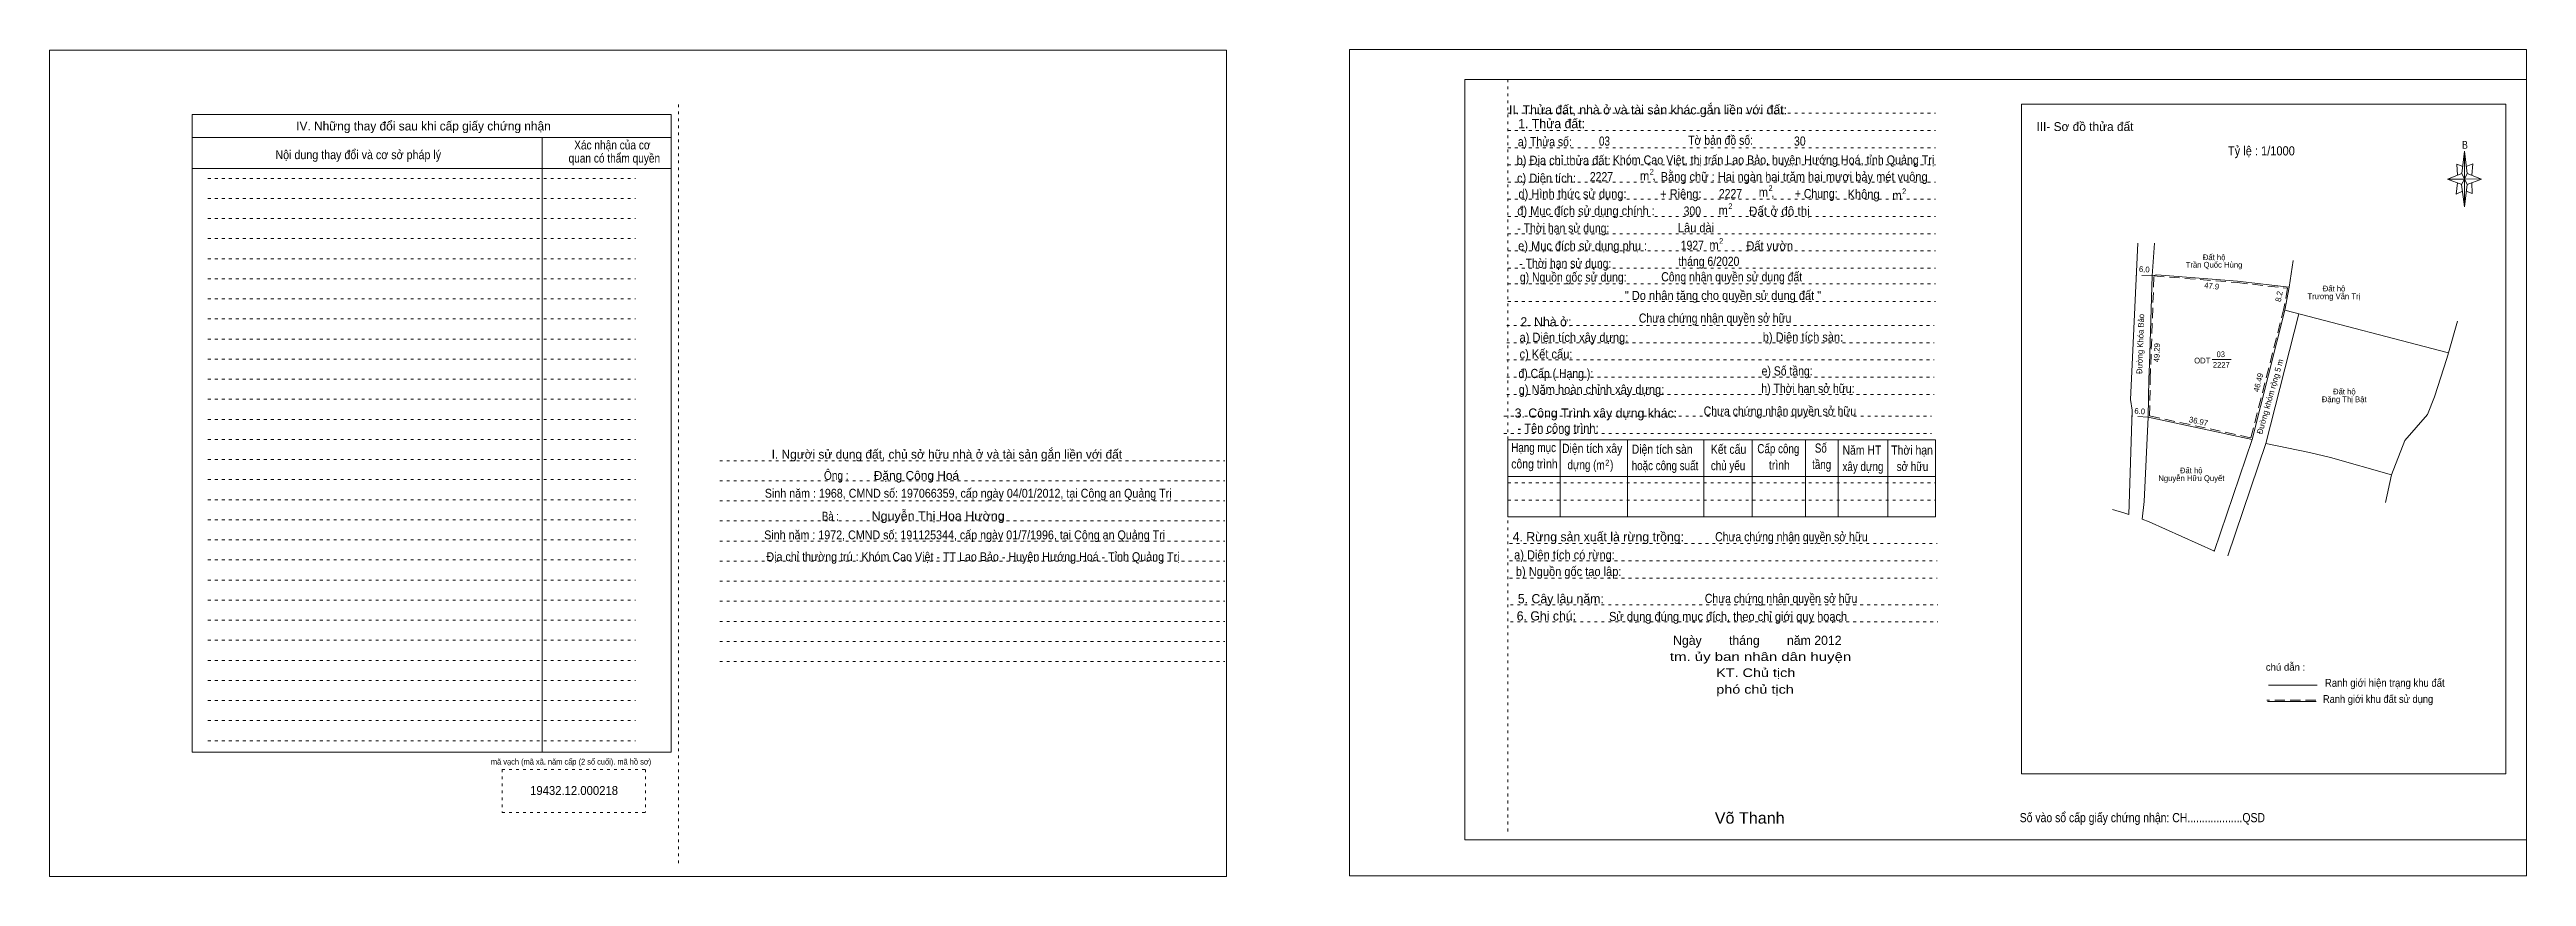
# Model space of a CAD drawing. Header units: centimetres. Extents: x -45 to 72, y -1 to 27.
# Drawn here: x -44.7 to 41.7, y -1.4 to 27.4 of the extents above; entities that cross this region are included whole.
import ezdxf
from ezdxf.enums import TextEntityAlignment as Align

# ---------------------------------------------------------------- set-up
doc = ezdxf.new("R2010")
doc.units = ezdxf.units.CM
doc.header["$LTSCALE"] = 0.12
doc.linetypes.add('DOTTED', pattern=[1.5, 0.3, -1.2])
doc.linetypes.add('MEDIUM_DASHED', pattern=[4.5, 3, -1.5])
for name, color, linetype, lineweight in [('1', 7, 'DOTTED', 13), ('10', 7, 'Continuous', 13), ('17', 7, 'Continuous', 13), ('2', 7, 'Continuous', 13), ('30', 7, 'Continuous', 13), ('50', 7, 'Continuous', 13)]:
    doc.layers.add(name, color=color, linetype=linetype, lineweight=lineweight)
for name, color, linetype in [('11', 7, 'Continuous'), ('25', 7, 'Continuous'), ('3', 7, 'Continuous'), ('9', 7, 'Continuous')]:
    doc.layers.add(name, color=color, linetype=linetype)

msp = doc.modelspace()

# ---------------------------------------------------------------- texts
at = {"layer": '1', "width": 0.85}
msp.add_text('mã vạch (mã xã. năm cấp (2 số cuối). mã hồ sơ)', height=0.2, dxfattribs=at).set_placement((-26.475, 2.52), align=Align.CENTER)
at = {"layer": '10'}
for s, p in [('IV. Những thay đổi sau khi cấp giấy chứng nhận', (-31.62, 24.62)), ('III- Sơ đồ thửa đất', (26.315, 24.6)), ('I. Người sử dụng đất, chủ sở hữu nhà ở và tài sản gắn liền với đất', (-13.37, 13.18))]:
    msp.add_text(s, height=0.31, dxfattribs=at).set_placement(p, align=Align.CENTER)
for s, width, p in [('Xác nhận của cơ', 0.85, (-25.035, 23.96)), ('Nội dung thay đổi và cơ sở pháp lý', 0.9, (-33.895, 23.62)), ('  Khóm Cao Việt, thị trấn Lao Bảo, huyện Hướng Hoá, tỉnh Quảng Trị', 0.9, (15.35, 23.44)), ('Sinh năm : 1968, CMND số: 197066359, cấp ngày 04/01/2012, tại Công an Quảng Trị', 0.9, (-12.625, 11.82)), ('Ông :', 0.85, (-17.225, 12.44)), ('Bà :', 0.8, (-17.43, 11.02)), ('Sinh năm : 1972, CMND số: 191125344, cấp ngày 01/7/1996, tại Công an Quảng Trị', 0.9, (-12.75, 10.37)), ('Địa chỉ thường trú : Khóm Cao Việt - TT Lao Bảo - Huyện Hướng Hoá - Tỉnh Quảng Trị', 0.9, (-12.46, 9.61))]:
    msp.add_text(s, height=0.31, dxfattribs=dict(at, width=width)).set_placement(p, align=Align.CENTER)
at = {"layer": '11', "width": 0.8}
msp.add_text('03', height=0.32, dxfattribs=at).set_placement((9.37, 24.09))
at = {"layer": '11'}
msp.add_text('Đặng Công Hoá', height=0.31, dxfattribs=at).set_placement((-14.43, 12.44), align=Align.CENTER)
at = {"layer": '11', "width": 1.05}
msp.add_text('Nguyễn Thị Hoa Hường', height=0.31, dxfattribs=at).set_placement((-13.675, 11.03), align=Align.CENTER)
at = {"layer": '17'}
for s, rotation, p in [('6.0', 356.961, (28.3797, 19.6799)), ('47.9', 353.472, (30.7236, 19.0998)), ('8.2', 79.17, (33.1775, 18.8162)), ('Đường Khóa Bảo', 87.998, (28.3448, 17.1765)), ('49.29', 87.998, (28.9216, 16.8715)), ('Đường khóm rộng 5 m', 73.964, (32.8643, 15.3174)), ('46.49', 75.731, (32.4566, 15.8104)), ('6.0', 356.007, (28.218, 14.7369)), ('36.97', 347.885, (30.254, 14.3862))]:
    msp.add_text(s, height=0.2, rotation=rotation, dxfattribs=at).set_placement(p, align=Align.CENTER)
for s, p in [('Trần Quốc Hùng', (30.815, 19.84)), ('Đất hộ', (30.82, 20.1)), ('Đất hộ', (35, 19.01)), ('Trương Văn Trị', (34.995, 18.74)), ('ODT', (30.405, 16.5)), ('2227', (31.07, 16.35)), ('Đất hộ', (35.36, 15.42)), ('Đặng Thị Bật', (35.355, 15.15)), ('Nguyễn Hữu Quyết', (30.025, 12.4)), ('Đất hộ', (30.02, 12.67))]:
    msp.add_text(s, height=0.2, dxfattribs=at).set_placement(p, align=Align.CENTER)
at = {"layer": '17', "width": 0.95}
msp.add_text('03', height=0.2, dxfattribs=at).set_placement((31.05, 16.72), align=Align.CENTER)
at = {"layer": '2'}
for s, p in [('II. Thửa đất, nhà ở và tài sản khác gắn liền với đất:', (6.23, 25.18)), ('1. Thửa đất:', (6.55, 24.7)), (',', (11.23, 22.89)), (',', (15.37, 22.3)), ('2. Nhà ở:', (6.63, 17.79)), ('3. Công Trình xây dựng khác:', (6.43, 14.61)), ('4. Rừng sản xuất là rừng trồng:', (6.36, 10.3)), ('6. Ghi chú:', (6.5, 7.54)), ('5. Cây lâu năm:', (6.54, 8.14))]:
    msp.add_text(s, height=0.32, dxfattribs=at).set_placement(p)
for s, height, width, p in [('a) Thửa số:', 0.32, 0.85, (6.54, 24.07)), ('Tờ bản đồ số:', 0.32, 0.85, (12.48, 24.12)), ('c) Diện tích:', 0.32, 0.9, (6.51, 22.8)), ('d) Hình thức sử dụng:', 0.32, 0.9, (6.56, 22.25)), ('m', 0.32, 0.9, (10.8, 22.88)), ('2', 0.2, 0.8, (11.14, 23.08)), ('+ Riêng:', 0.32, 0.9, (11.5, 22.25)), ('m', 0.32, 0.9, (14.94, 22.31)), ('2', 0.2, 0.8, (15.28, 22.51)), ('+ Chung:', 0.32, 0.85, (16.2, 22.26)), ('Không', 0.32, 0.9, (18.04, 22.24)), ('2', 0.2, 0.8, (19.94, 22.4)), ('đ) Mục đích sử dụng chính : ', 0.32, 0.9, (6.52, 21.66)), ('300', 0.32, 0.85, (12.32, 21.65)), ('m', 0.32, 0.9, (13.54, 21.68)), ('2', 0.2, 0.8, (13.88, 21.88)), ('Đất ở đô thị', 0.32, 0.95, (14.6, 21.65)), ('m', 0.32, 0.9, (19.6, 22.2)), ('- Thời hạn sử dụng: ', 0.32, 0.85, (6.52, 21.06)), ('e) Mục đích sử dụng phụ : ', 0.32, 0.9, (6.55, 20.44)), ('Lâu dài', 0.32, 0.9, (12.12, 21.07)), ('1927', 0.32, 0.85, (12.22, 20.46)), ('2', 0.2, 0.8, (13.56, 20.67)), ('Đất vườn', 0.32, 0.9, (14.51, 20.44)), ('- Thời hạn sử dụng: ', 0.32, 0.85, (6.59, 19.83)), ('m', 0.32, 0.9, (13.22, 20.47)), ('g) Nguồn gốc sử dụng: ', 0.32, 0.85, (6.61, 19.35)), ('a) Diện tích xây dựng:', 0.32, 0.9, (6.6, 17.25)), ('b) Diện tích sàn:', 0.32, 0.9, (15.08, 17.26)), ('c) Kết cấu:', 0.32, 0.9, (6.6, 16.67)), ('e) Số tầng:', 0.32, 0.85, (15.04, 16.08)), ('đ) Cấp ( Hạng ):', 0.32, 0.85, (6.56, 15.99)), ('g) Năm hoàn chỉnh xây dựng:', 0.32, 0.9, (6.57, 15.43)), ('h) Thời hạn sở hữu:', 0.32, 0.85, (15.03, 15.47)), ('- Tên công trình:', 0.32, 0.9, (6.53, 14.08)), ('công trình', 0.32, 0.85, (6.31, 12.84)), ('Hạng mục', 0.32, 0.8, (6.31, 13.41)), ('Diện tích xây', 0.32, 0.85, (8.08, 13.38)), ('  dựng (     )', 0.32, 0.8, (8.08, 12.81)), ('m', 0.32, 0.85, (9.27, 12.8)), ('2', 0.2014, 0.75, (9.59, 12.94)), ('hoặc công suất', 0.32, 0.8, (10.51, 12.78)), ('Diện tích sàn', 0.32, 0.85, (10.51, 13.35)), ('chủ yếu', 0.32, 0.8, (13.27, 12.78)), ('Kết cấu', 0.32, 0.85, (13.27, 13.35)), ('Cấp công', 0.32, 0.8, (14.89, 13.37)), ('    trình', 0.32, 0.85, (14.89, 12.8)), ('tầng', 0.32, 0.8, (16.8, 12.82)), (' Số', 0.32, 0.8, (16.8, 13.39)), ('xây dựng', 0.32, 0.8, (17.86, 12.75)), ('Năm HT', 0.32, 0.85, (17.86, 13.32)), ('Thời hạn', 0.32, 0.85, (19.56, 13.32)), ('  sở hữu', 0.32, 0.8, (19.56, 12.75)), ('a) Diện tích có rừng:', 0.32, 0.9, (6.41, 9.67)), ('b) Nguồn gốc tạo lập:', 0.32, 0.9, (6.47, 9.09)), ('Số vào sổ cấp giấy chứng nhận: CH...................QSD', 0.32, 0.85, (24.04, 0.51))]:
    msp.add_text(s, height=height, dxfattribs=dict(at, width=width)).set_placement(p)
for s, height, width, p in [('quan có thẩm quyền', 0.31, 0.85, (-24.965, 23.5)), ('b) Địa chỉ thửa đất:', 0.32, 0.9, (8.135, 23.42))]:
    msp.add_text(s, height=height, dxfattribs=dict(at, width=width)).set_placement(p, align=Align.CENTER)
at = {"layer": '25', "width": 0.85}
for s, p in [('2227', (9.05, 22.85)), ('2227', (13.55, 22.26)), ('tháng 6/2020', (12.14, 19.9))]:
    msp.add_text(s, height=0.32, dxfattribs=at).set_placement(p)
at = {"layer": '25'}
for s, height, width, p in [('Bằng chữ : Hai ngàn hai trăm hai mươi bảy mét vuông', 0.32, 0.9, (16.175, 22.85)), ('19432.12.000218', 0.31, 0.95, (-26.37, 1.46))]:
    msp.add_text(s, height=height, dxfattribs=dict(at, width=width)).set_placement(p, align=Align.CENTER)
at = {"layer": '3', "width": 0.85}
msp.add_text('30', height=0.32, dxfattribs=at).set_placement((16.17, 24.09))
at = {"layer": '30', "width": 0.8}
msp.add_text('B', height=0.2756, dxfattribs=at).set_placement((39.565, 23.98), align=Align.CENTER)
at = {"layer": '50', "width": 0.9}
msp.add_text('Tỷ lệ : 1/1000', height=0.32, dxfattribs=at).set_placement((31.3, 23.75))
at = {"layer": '50'}
for s, height, p in [('Ngày        tháng        năm 2012', 0.32, (14.89, 6.69)), ('chú dẫn :', 0.25, (33.31, 5.79))]:
    msp.add_text(s, height=height, dxfattribs=at).set_placement(p, align=Align.CENTER)
for s, height, width, p in [('tm. ủy ban nhân dân huyện ', 0.3, 1.3, (15.075, 6.13)), ('phó chủ tịch', 0.3, 1.25, (14.81, 4.99)), ('KT. Chủ tịch', 0.3, 1.25, (14.835, 5.57)), ('Ranh giới hiện trạng khu đất', 0.275, 0.9, (36.77, 5.23)), ('Ranh giới khu đất sử dụng', 0.27, 0.9, (36.535, 4.67)), ('Võ Thanh', 0.4, 1.05, (14.625, 0.46))]:
    msp.add_text(s, height=height, dxfattribs=dict(at, width=width)).set_placement(p, align=Align.CENTER)
at = {"layer": '9'}
for s, width, p in [('" Do nhận tặng cho quyền sử dụng đất "', 0.9, (10.27, 18.71)), ('Công nhận quyền sử dụng đất ', 0.85, (11.54, 19.36)), ('Chưa chứng nhận quyền sở hữu', 0.85, (10.76, 17.92)), ('Chưa chứng nhận quyền sở hữu', 0.85, (13.02, 14.68)), ('Chưa chứng nhận quyền sở hữu', 0.85, (13.42, 10.3)), ('Sử dụng đúng mục đích, theo chỉ giới quy hoạch', 0.9, (9.72, 7.52)), ('Chưa chứng nhận quyền sở hữu', 0.85, (13.06, 8.15))]:
    msp.add_text(s, height=0.32, dxfattribs=dict(at, width=width)).set_placement(p)

# ---------------------------------------------------------------- linework, layer by layer
at = {"layer": '1', "linetype": 'Continuous'}
for p, q in [((4.69, 26.4), (41.71, 26.4)), ((4.69, 26.4), (4.69, -0.1)), ((41.71, 26.4), (41.71, -0.1)), ((4.69, -0.1), (41.71, -0.1))]:
    msp.add_line(p, q, dxfattribs=at)
at = {"layer": '1'}
for p, q in [((6.19, 26.4), (6.19, 0.12)), ((-22.73, 25.53), (-22.73, -0.97)), ((6.19, 25.22), (21.1, 25.22)), ((6.19, 24.62), (21.1, 24.62)), ((6.19, 24.02), (21.1, 24.02)), ((6.19, 23.42), (21.1, 23.42)), ((-39.14, 22.95), (-24.23, 22.95)), ((6.19, 22.82), (21.1, 22.82)), ((-39.14, 22.25), (-24.23, 22.25)), ((6.19, 22.22), (21.1, 22.22)), ((6.19, 21.62), (21.1, 21.62)), ((-39.14, 21.55), (-24.23, 21.55)), ((-39.14, 20.85), (-24.23, 20.85)), ((6.19, 21.02), (21.1, 21.02)), ((-39.14, 20.15), (-24.23, 20.15)), ((6.19, 20.42), (21.1, 20.42)), ((-39.14, 19.45), (-24.23, 19.45)), ((6.19, 19.82), (21.1, 19.82)), ((6.19, 19.27), (21.1, 19.27)), ((-39.14, 18.75), (-24.23, 18.75)), ((6.19, 18.66), (21.1, 18.66)), ((-39.14, 18.05), (-24.23, 18.05)), ((-39.14, 17.35), (-24.23, 17.35)), ((6.15, 17.82), (21.06, 17.82)), ((-39.14, 16.65), (-24.23, 16.65)), ((6.15, 17.22), (21.06, 17.22)), ((6.15, 16.62), (21.06, 16.62)), ((-39.14, 15.95), (-24.23, 15.95)), ((6.15, 16.02), (21.06, 16.02)), ((-39.14, 15.25), (-24.23, 15.25)), ((6.15, 15.42), (21.06, 15.42)), ((-39.14, 14.55), (-24.23, 14.55)), ((-39.14, 13.85), (-24.23, 13.85)), ((6.05, 14.66), (20.96, 14.66)), ((6.05, 14.06), (20.96, 14.06)), ((-39.14, 13.15), (-24.23, 13.15)), ((-21.29, 13.11), (-3.68, 13.11)), ((-39.14, 12.45), (-24.23, 12.45)), ((-21.29, 12.41), (-3.68, 12.41)), ((6.19, 12.34), (21.1, 12.34)), ((-39.14, 11.75), (-24.23, 11.75)), ((-21.29, 11.71), (-3.68, 11.71)), ((6.19, 11.74), (21.1, 11.74)), ((-39.14, 11.05), (-24.23, 11.05)), ((-21.29, 11.01), (-3.68, 11.01)), ((-39.14, 10.35), (-24.23, 10.35)), ((-39.14, 9.65), (-24.23, 9.65)), ((-21.29, 10.31), (-3.68, 10.31)), ((-21.29, 9.61), (-3.68, 9.61)), ((6.25, 10.22), (21.16, 10.22)), ((6.25, 9.62), (21.16, 9.62)), ((-39.14, 8.95), (-24.23, 8.95)), ((-21.29, 8.91), (-3.68, 8.91)), ((6.25, 9.02), (21.16, 9.02)), ((-39.14, 8.25), (-24.23, 8.25)), ((-21.29, 8.21), (-3.68, 8.21)), ((6.28, 8.09), (21.19, 8.09)), ((-39.14, 7.55), (-24.23, 7.55)), ((-21.29, 7.51), (-3.68, 7.51)), ((6.28, 7.49), (21.19, 7.49)), ((-39.14, 6.85), (-24.23, 6.85)), ((-39.14, 6.15), (-24.23, 6.15)), ((-21.29, 6.81), (-3.68, 6.81)), ((-21.29, 6.11), (-3.68, 6.11)), ((-39.14, 5.45), (-24.23, 5.45)), ((-39.14, 4.75), (-24.23, 4.75)), ((-39.14, 4.05), (-24.23, 4.05)), ((-39.14, 3.35), (-24.23, 3.35)), ((-28.88, 2.35), (-23.88, 2.35)), ((-28.88, 2.35), (-28.88, 0.85)), ((-23.88, 2.35), (-23.88, 0.85)), ((-28.88, 0.85), (-23.88, 0.85))]:
    msp.add_line(p, q, dxfattribs=at)
at = {"layer": '1', "linetype": 'Continuous'}
for points in [[(-44.66, -1.38), (-3.62, -1.38), (-3.62, 27.42), (-44.66, 27.42)], [(0.67, -1.36), (41.71, -1.36), (41.71, 27.44), (0.67, 27.44)]]:
    msp.add_lwpolyline(points, close=True, dxfattribs=at)
at = {"layer": '10'}
for p, q in [((6.19, 13.84), (21.1, 13.84)), ((6.19, 13.84), (6.19, 11.15)), ((8.02, 13.84), (8.02, 11.15)), ((10.36, 13.84), (10.36, 11.15)), ((13.02, 13.84), (13.02, 11.15)), ((14.71, 13.84), (14.71, 11.15)), ((16.57, 13.84), (16.57, 11.15)), ((17.71, 13.84), (17.71, 11.15)), ((19.44, 13.84), (19.44, 11.15)), ((21.1, 13.84), (21.1, 11.15)), ((6.19, 12.56), (21.1, 12.56)), ((6.19, 11.15), (21.1, 11.15))]:
    msp.add_line(p, q, dxfattribs=at)
at = {"layer": '17'}
for p, q in [((28.11, 19.71), (28.16, 20.69)), ((28.74, 20.69), (28.66, 19.55)), ((33.44, 19.16), (33.57, 20.09)), ((27.96, 16.46), (28.11, 19.71)), ((28.56, 16.46), (28.66, 19.55)), ((32.14, 13.85), (33.28, 18.36)), ((32.62, 13.71), (33.77, 18.23)), ((38.99, 16.87), (39.3, 17.97)), ((27.96, 16.46), (27.9, 15.24)), ((30.75, 16.64), (31.41, 16.64)), ((27.84, 11.23), (27.96, 14.87)), ((27.9, 15.24), (27.96, 14.87)), ((32.62, 13.71), (31.3, 9.79)), ((34.88, 13.22), (37, 12.62)), ((37, 12.62), (36.79, 11.65))]:
    msp.add_line(p, q, dxfattribs=at)
at = {"layer": '17', "linetype": 'MEDIUM_DASHED'}
for p, q in [((28.66, 19.55), (28.1, 19.58)), ((28.61, 16.46), (28.72, 19.55)), ((33.38, 19.12), (33.24, 18.36)), ((32.1, 13.91), (33.24, 18.37)), ((28.52, 14.63), (27.95, 14.67)), ((28.57, 14.67), (32.1, 13.91))]:
    msp.add_line(p, q, dxfattribs=at)
at = {"layer": '17'}
for points in [[(28.66, 19.55), (28.82, 19.59), (31.63, 19.37), (33.44, 19.16)], [(33.44, 19.16), (33.28, 18.36), (38.99, 16.87)], [(28.52, 14.63), (28.54, 15.96), (28.56, 16.46)], [(38.5, 15.34), (38.93, 16.67), (38.99, 16.87)], [(38.5, 15.34), (38.26, 14.72), (37.47, 13.82), (37, 12.62)], [(28.52, 14.63), (28.38, 11.69), (28.31, 11.07)], [(28.52, 14.63), (32.14, 13.85), (30.82, 9.95)], [(34.88, 13.22), (34.14, 13.4), (32.62, 13.71)], [(27.84, 11.23), (27.7, 11.28), (27.27, 11.41)], [(30.83, 9.96), (28.55, 10.98), (28.31, 11.07)]]:
    msp.add_lwpolyline(points, dxfattribs=at)
at = {"layer": '17', "linetype": 'MEDIUM_DASHED'}
for points in [[(28.72, 19.55), (31.62, 19.32), (33.38, 19.12)], [(28.57, 14.67), (28.59, 15.96), (28.61, 16.46)]]:
    msp.add_lwpolyline(points, dxfattribs=at)
at = {"layer": '2'}
for p, q in [((-39.69, 25.18), (-22.98, 25.18)), ((-39.69, 25.18), (-39.69, 2.95)), ((-22.98, 25.18), (-22.98, 2.95)), ((-39.69, 24.38), (-22.98, 24.38)), ((-27.48, 24.38), (-27.48, 2.95)), ((-39.69, 23.3), (-22.98, 23.3)), ((-39.69, 2.95), (-22.98, 2.95))]:
    msp.add_line(p, q, dxfattribs=at)
msp.add_lwpolyline([(24.1, 25.54), (40.99, 25.54), (40.99, 2.2), (24.1, 2.2)], close=True, dxfattribs=at)
at = {"layer": '30'}
for p, q in [((39.46, 23.12), (39.55, 23.9)), ((39.46, 22.74), (38.96, 22.92)), ((39.64, 22.74), (39.55, 21.96)), ((39.82, 22.42), (39.61, 22.5)), ((39.64, 23.12), (40.14, 22.92)), ((39.8, 22.8), (39.82, 22.42))]:
    msp.add_line(p, q, dxfattribs=at)
for points in [[(39.49, 23.36), (39.28, 23.44), (39.31, 23.06)], [(39.61, 23.36), (39.84, 23.46), (39.8, 23.06)], [(39.55, 22.92), (39.46, 23.12), (38.96, 22.92)], [(39.3, 22.8), (39.26, 22.4), (39.48, 22.5)], [(39.55, 22.92), (39.64, 22.74), (40.14, 22.92)]]:
    msp.add_lwpolyline(points, dxfattribs=at)
for points in [[(39.55, 23.9), (39.64, 23.12), (39.55, 22.92)], [(39.55, 22.92), (38.96, 22.92), (39.46, 23.12), (39.64, 22.74), (40.14, 22.92), (39.55, 22.94)], [(39.55, 22.92), (39.55, 21.96), (39.45, 22.74)]]:
    msp.add_lwpolyline(points, close=True, dxfattribs=at)
at = {"layer": '50'}
for p, q in [((34.41, 5.29), (32.71, 5.29)), ((34.38, 4.72), (32.68, 4.72))]:
    msp.add_line(p, q, dxfattribs=at)
at = {"layer": '50', "linetype": 'MEDIUM_DASHED'}
msp.add_line((34.37, 4.76), (32.66, 4.76), dxfattribs=at)

msp.set_redraw_order([(e.dxf.handle, doc.entitydb.next_handle()) for e in msp.query("TEXT MTEXT ATTDEF DIMENSION ARC_DIMENSION")])  # texts and dimensions are drawn at this point

doc.saveas('drawing.dxf')
